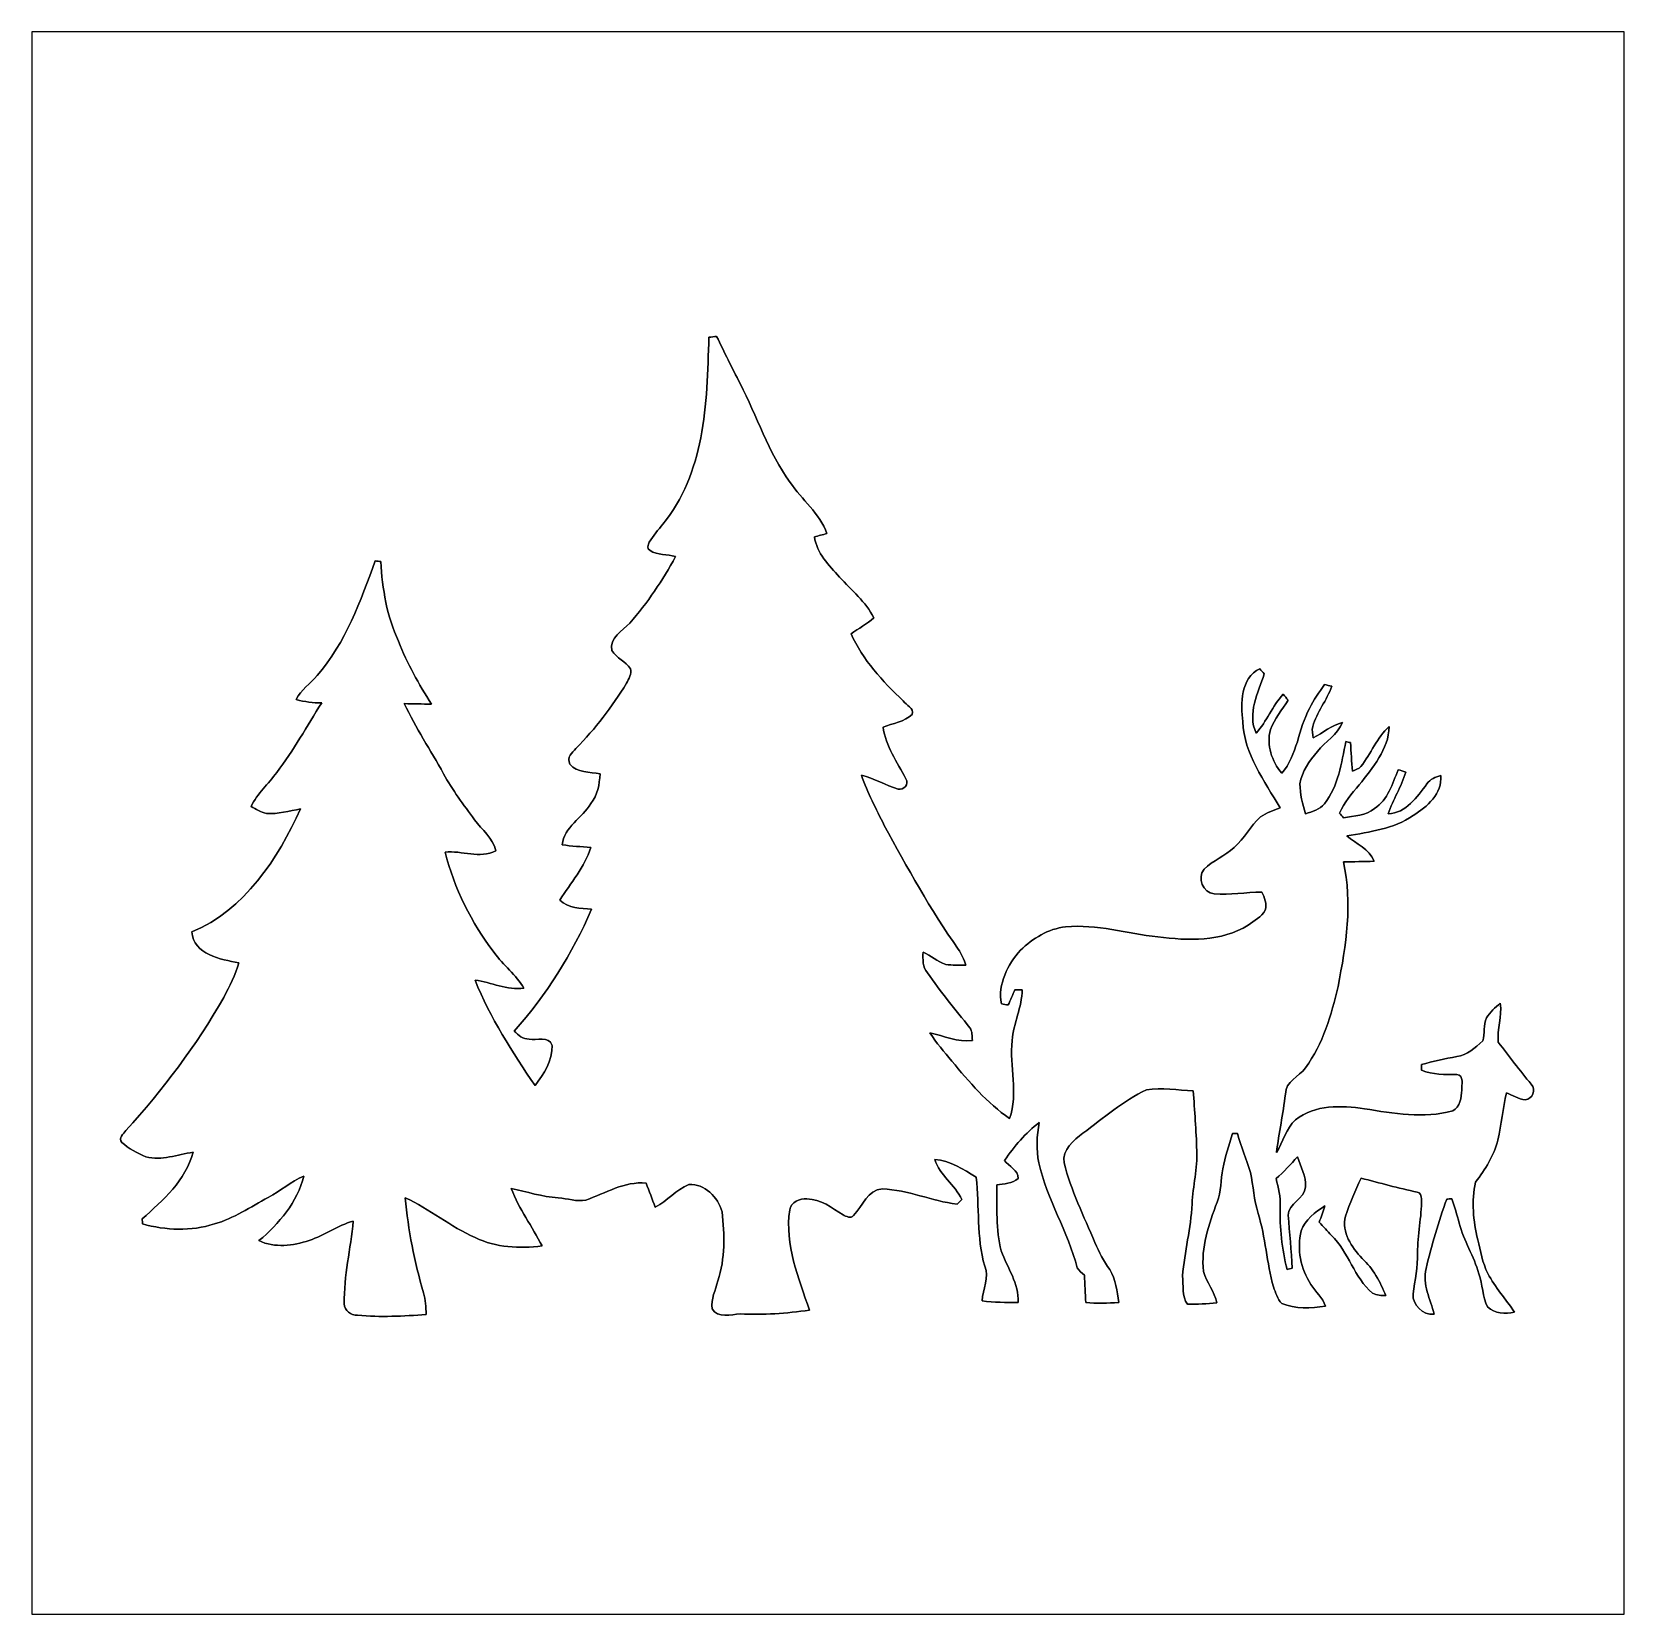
# Model space of a CAD drawing. Header units: centimetres. Extents: x -16.8 to 16.8, y -16.7 to 16.7.
import ezdxf

# ---------------------------------------------------------------- set-up
doc = ezdxf.new("R2010")
doc.units = ezdxf.units.CM
doc.header["$MEASUREMENT"] = 0
doc.layers.add('Layer 1', color=7, linetype='Continuous')

msp = doc.modelspace()

# ---------------------------------------------------------------- linework, layer by layer
at = {"layer": 'Layer 1', "color": 7}
for points, knots in [([(-16.77458, 16.66875), (-16.77458, 16.66875), (16.77458, 16.66875), (16.77458, 16.66875), (16.77458, 16.66875), (16.77458, 16.66875), (16.77458, -16.66875), (16.77458, -16.66875), (16.77458, -16.66875), (16.77458, -16.66875), (-16.77458, -16.66875), (-16.77458, -16.66875), (-16.77458, -16.66875), (-16.77458, -16.66875), (-16.77458, 16.66875), (-16.77458, 16.66875), (-16.77458, 16.66875), (-16.77458, 16.66875), (-16.77458, 16.66875), (-16.77458, 16.66875)], [0, 0, 0, 0, 0.16666667, 0.16666667, 0.16666667, 0.16666667, 0.33333333, 0.33333333, 0.33333333, 0.33333333, 0.5, 0.5, 0.5, 0.5, 0.66666667, 0.66666667, 0.66666667, 0.66666667, 1, 1, 1, 1]), ([(-2.50754, 10.23479), (-2.5333, 9.52571), (-2.54776, 8.81098), (-2.68111, 8.11177), (-2.68111, 8.11177), (-2.8134, 7.46231), (-3.048, 6.8139), (-3.47804, 6.29955), (-3.47804, 6.29955), (-3.57787, 6.17538), (-3.68018, 6.05261), (-3.76555, 5.91785), (-3.76555, 5.91785), (-3.79271, 5.86387), (-3.81988, 5.77286), (-3.75003, 5.73934), (-3.75003, 5.73934), (-3.59022, 5.63986), (-3.39019, 5.66491), (-3.21381, 5.61269), (-3.21381, 5.61269), (-3.48509, 5.11563), (-3.79836, 4.63515), (-4.17795, 4.21358), (-4.17795, 4.21358), (-4.33317, 4.04283), (-4.60304, 3.9056), (-4.55648, 3.63149), (-4.55648, 3.63149), (-4.45558, 3.4738), (-4.26085, 3.40572), (-4.15819, 3.25014), (-4.15819, 3.25014), (-4.12856, 3.14149), (-4.19664, 3.03565), (-4.24533, 2.94287), (-4.24533, 2.94287), (-4.55401, 2.45251), (-4.90044, 1.98155), (-5.31072, 1.57092), (-5.31072, 1.57092), (-5.39821, 1.48272), (-5.50721, 1.38324), (-5.43631, 1.23754), (-5.43631, 1.23754), (-5.28285, 1.05128), (-5.01826, 1.08056), (-4.80342, 1.03364), (-4.80342, 1.03364), (-4.81824, 0.81315), (-4.84823, 0.58737), (-4.99674, 0.41169), (-4.99674, 0.41169), (-5.17349, 0.10442), (-5.56013, -0.08114), (-5.60176, -0.45896), (-5.60176, -0.45896), (-5.40209, -0.4886), (-5.20065, -0.49883), (-4.99992, -0.51541), (-4.99992, -0.51541), (-5.12092, -0.9331), (-5.42713, -1.25906), (-5.64797, -1.62419), (-5.64797, -1.62419), (-5.47194, -1.80023), (-5.21441, -1.79529), (-4.98263, -1.81645), (-4.98263, -1.81645), (-5.38198, -2.75096), (-5.93478, -3.62373), (-6.60964, -4.38362), (-6.60964, -4.38362), (-6.5278, -4.47216), (-6.42655, -4.55789), (-6.29814, -4.55189), (-6.29814, -4.55189), (-6.14645, -4.59281), (-5.87234, -4.47604), (-5.81343, -4.68489), (-5.81343, -4.68489), (-5.79332, -5.00697), (-5.99687, -5.28249), (-6.17149, -5.53367), (-6.17149, -5.53367), (-6.64704, -4.82635), (-7.12188, -4.10492), (-7.43585, -3.308), (-7.43585, -3.308), (-7.09154, -3.36021), (-6.76451, -3.52813), (-6.40715, -3.48262), (-6.40715, -3.48262), (-6.57296, -3.19793), (-6.84177, -2.99403), (-7.03474, -2.72979), (-7.03474, -2.72979), (-7.51311, -2.1015), (-7.874, -1.37654), (-8.06909, -0.61172), (-8.06909, -0.61172), (-7.71243, -0.5782), (-7.3406, -0.75883), (-6.99805, -0.58526), (-6.99805, -0.58526), (-7.06332, -0.31679), (-7.28804, -0.14429), (-7.44573, 0.06773), (-7.44573, 0.06773), (-7.67821, 0.38135), (-7.91316, 0.69568), (-8.09978, 1.03928), (-8.09978, 1.03928), (-8.37706, 1.53), (-8.68433, 2.00484), (-8.92669, 2.5146), (-8.92669, 2.5146), (-8.73654, 2.51143), (-8.54639, 2.50719), (-8.35589, 2.50225), (-8.35589, 2.50225), (-8.6166, 2.92806), (-8.87271, 3.35844), (-9.04769, 3.8287), (-9.04769, 3.8287), (-9.29358, 4.35257), (-9.39059, 4.93219), (-9.42269, 5.50616), (-9.42269, 5.50616), (-9.4615, 5.51215), (-9.49995, 5.5178), (-9.53876, 5.52309), (-9.53876, 5.52309), (-9.84991, 4.67466), (-10.16035, 3.80189), (-10.76325, 3.10868), (-10.76325, 3.10868), (-10.90401, 2.93335), (-11.10933, 2.8134), (-11.20352, 2.60103), (-11.20352, 2.60103), (-11.02889, 2.55376), (-10.84898, 2.5273), (-10.66765, 2.53118), (-10.66765, 2.53118), (-10.98268, 2.04294), (-11.2582, 1.52753), (-11.61344, 1.06609), (-11.61344, 1.06609), (-11.78736, 0.82233), (-12.0269, 0.62477), (-12.15461, 0.34925), (-12.15461, 0.34925), (-12.05054, 0.29492), (-11.95141, 0.2226), (-11.83358, 0.20038), (-11.83358, 0.20038), (-11.5884, 0.18591), (-11.34957, 0.2473), (-11.11285, 0.30092), (-11.11285, 0.30092), (-11.59404, -0.75741), (-12.28831, -1.83374), (-13.40591, -2.29482), (-13.40591, -2.29482), (-13.36075, -2.7753), (-12.79666, -2.87302), (-12.4146, -2.94358), (-12.4146, -2.94358), (-12.47916, -3.20287), (-12.60722, -3.43923), (-12.7314, -3.67383), (-12.7314, -3.67383), (-13.30466, -4.68665), (-14.01128, -5.6194), (-14.79233, -6.48053), (-14.79233, -6.48053), (-14.8463, -6.54438), (-14.95354, -6.64034), (-14.87911, -6.72853), (-14.87911, -6.72853), (-14.73235, -6.85941), (-14.55349, -6.95819), (-14.37111, -7.03192), (-14.37111, -7.03192), (-14.03809, -7.12364), (-13.70789, -6.98324), (-13.3791, -6.93773), (-13.3791, -6.93773), (-13.52938, -7.53357), (-14.01374, -7.94561), (-14.44801, -8.34284), (-14.44801, -8.34284), (-14.44696, -8.36824), (-14.44449, -8.41975), (-14.44343, -8.4455), (-14.44343, -8.4455), (-13.95201, -8.5852), (-13.41931, -8.60637), (-12.92931, -8.44797), (-12.92931, -8.44797), (-12.51797, -8.33473), (-12.16625, -8.08743), (-11.79371, -7.88987), (-11.79371, -7.88987), (-11.53372, -7.75476), (-11.31358, -7.55121), (-11.0423, -7.43761), (-11.0423, -7.43761), (-11.18376, -7.99218), (-11.56264, -8.43844), (-11.99092, -8.79969), (-11.99092, -8.79969), (-11.65437, -8.95914), (-11.27125, -8.90729), (-10.92976, -8.79334), (-10.92976, -8.79334), (-10.60591, -8.69174), (-10.33216, -8.47584), (-10.00266, -8.3887), (-10.00266, -8.3887), (-10.05805, -8.96973), (-10.20304, -9.54229), (-10.1921, -10.12896), (-10.1921, -10.12896), (-10.19069, -10.27148), (-10.05346, -10.38154), (-9.91235, -10.37237), (-9.91235, -10.37237), (-9.43151, -10.41576), (-8.94574, -10.39142), (-8.46455, -10.35332), (-8.46455, -10.35332), (-8.47337, -10.20057), (-8.47796, -10.04641), (-8.52135, -9.89894), (-8.52135, -9.89894), (-8.71326, -9.2456), (-8.84449, -8.57285), (-8.90799, -7.89481), (-8.90799, -7.89481), (-8.39364, -8.13294), (-7.95232, -8.50547), (-7.43268, -8.73548), (-7.43268, -8.73548), (-6.99453, -8.94786), (-6.50169, -8.96867), (-6.0258, -8.91117), (-6.0258, -8.91117), (-6.23041, -8.5023), (-6.51439, -8.13329), (-6.67314, -7.70114), (-6.67314, -7.70114), (-6.34365, -7.76887), (-6.02227, -7.87612), (-5.68396, -7.89799), (-5.68396, -7.89799), (-5.48922, -7.90751), (-5.29802, -7.98795), (-5.10187, -7.9435), (-5.10187, -7.9435), (-4.68418, -7.80309), (-4.2926, -7.54274), (-3.83152, -7.5879), (-3.83152, -7.5879), (-3.76802, -7.75582), (-3.70417, -7.92304), (-3.63855, -8.09096), (-3.63855, -8.09096), (-3.38173, -7.96466), (-3.19969, -7.72266), (-2.93088, -7.61824), (-2.93088, -7.61824), (-2.59433, -7.58719), (-2.32128, -7.8934), (-2.2285, -8.18938), (-2.2285, -8.18938), (-2.18052, -8.67234), (-2.1657, -9.17822), (-2.31846, -9.646), (-2.31846, -9.646), (-2.37031, -9.84003), (-2.46662, -10.02841), (-2.44404, -10.23585), (-2.44404, -10.23585), (-2.31634, -10.43517), (-2.04505, -10.35685), (-1.84961, -10.34344), (-1.84961, -10.34344), (-1.36172, -10.37061), (-0.87348, -10.32933), (-0.38982, -10.26583), (-0.38982, -10.26583), (-0.61877, -9.58603), (-0.91511, -8.88682), (-0.80716, -8.1534), (-0.80716, -8.1534), (-0.78105, -7.98724), (-0.59549, -7.90434), (-0.44274, -7.92162), (-0.44274, -7.92162), (-0.15134, -7.92198), (0.08149, -8.11001), (0.31609, -8.25535), (0.31609, -8.25535), (0.381, -8.28887), (0.48401, -8.34214), (0.53975, -8.26805), (0.53975, -8.26805), (0.72672, -8.07261), (0.83397, -7.72336), (1.14759, -7.70996), (1.14759, -7.70996), (1.68592, -7.72901), (2.18616, -7.96466), (2.71851, -8.03063), (2.71851, -8.03063), (2.75202, -7.99853), (2.78624, -7.96643), (2.82046, -7.93503), (2.82046, -7.93503), (2.67547, -7.62106), (2.35514, -7.42774), (2.25037, -7.08801), (2.25037, -7.08801), (2.57422, -7.11271), (2.84974, -7.29827), (3.12032, -7.46125), (3.12032, -7.46125), (3.19546, -8.08461), (3.12526, -8.72737), (3.30129, -9.33591), (3.30129, -9.33591), (3.4096, -9.57192), (3.25579, -9.82345), (3.24873, -10.06546), (3.24873, -10.06546), (3.49814, -10.11308), (3.75356, -10.09509), (4.0065, -10.10109), (4.0065, -10.10109), (4.02519, -9.70033), (3.78037, -9.37472), (3.64772, -9.01735), (3.64772, -9.01735), (3.53942, -8.56333), (3.55953, -8.08955), (3.55459, -7.62635), (3.55459, -7.62635), (3.70628, -7.59178), (3.88691, -7.60836), (4.00332, -7.48912), (4.00332, -7.48912), (4.01461, -7.31132), (3.80294, -7.239), (3.71898, -7.10882), (3.71898, -7.10882), (3.92642, -6.81426), (4.16101, -6.52709), (4.45135, -6.30943), (4.45135, -6.30943), (4.39949, -6.58883), (4.37974, -6.87846), (4.44465, -7.15821), (4.44465, -7.15821), (4.60763, -7.93256), (5.05919, -8.60601), (5.2518, -9.37084), (5.2518, -9.37084), (5.28567, -9.43504), (5.35023, -9.47526), (5.40138, -9.52571), (5.40138, -9.52571), (5.41055, -9.71797), (5.41972, -9.91059), (5.43031, -10.10426), (5.43031, -10.10426), (5.66138, -10.12049), (5.89421, -10.12155), (6.12563, -10.10073), (6.12563, -10.10073), (6.08436, -9.86684), (6.0706, -9.61425), (5.93619, -9.4107), (5.93619, -9.4107), (5.81413, -9.23043), (5.70477, -9.04205), (5.62434, -8.83991), (5.62434, -8.83991), (5.38833, -8.28746), (5.12304, -7.74241), (4.97346, -7.15892), (4.97346, -7.15892), (4.92936, -6.88446), (5.17878, -6.68126), (5.37245, -6.53697), (5.37245, -6.53697), (5.80461, -6.21383), (6.22088, -5.8547), (6.71089, -5.62046), (6.71089, -5.62046), (7.03439, -5.56295), (7.36988, -5.63527), (7.69655, -5.64021), (7.69655, -5.64021), (7.72301, -6.05931), (7.75758, -6.47806), (7.76958, -6.89822), (7.76958, -6.89822), (7.78827, -7.27745), (7.6895, -7.64822), (7.67186, -8.02605), (7.67186, -8.02605), (7.64469, -8.53652), (7.51205, -9.03393), (7.47042, -9.54264), (7.47042, -9.54264), (7.49335, -9.73561), (7.45208, -9.96985), (7.57132, -10.13919), (7.57132, -10.13919), (7.7784, -10.14271), (7.98654, -10.13037), (8.19362, -10.11273), (8.19362, -10.11273), (8.14352, -9.87284), (7.97983, -9.67952), (7.91351, -9.44704), (7.91351, -9.44704), (7.85072, -8.94327), (8.02322, -8.4522), (8.19785, -7.98759), (8.19785, -7.98759), (8.28992, -7.76534), (8.27229, -7.51734), (8.32132, -7.28557), (8.32132, -7.28557), (8.35625, -7.03051), (8.45608, -6.79097), (8.52276, -6.54403), (8.52276, -6.54403), (8.54886, -6.54438), (8.60037, -6.54438), (8.62647, -6.54438), (8.62647, -6.54438), (8.70479, -6.82061), (8.81168, -7.08695), (8.89917, -7.36036), (8.89917, -7.36036), (8.9662, -7.6454), (8.9729, -7.94314), (9.0618, -8.22466), (9.0618, -8.22466), (9.22055, -8.72949), (9.23996, -9.26606), (9.38495, -9.77441), (9.38495, -9.77441), (9.43292, -9.89365), (9.46573, -10.02947), (9.55992, -10.12261), (9.55992, -10.12261), (9.84779, -10.24537), (10.17552, -10.22174), (10.47891, -10.18081), (10.47891, -10.18081), (10.43552, -9.99349), (10.26266, -9.88448), (10.17623, -9.72079), (10.17623, -9.72079), (9.95892, -9.39271), (9.87601, -8.97714), (9.96774, -8.59261), (9.96774, -8.59261), (10.04711, -8.35554), (10.2676, -8.20173), (10.46656, -8.06838), (10.46656, -8.06838), (10.43834, -8.18621), (10.3946, -8.29945), (10.34874, -8.41163), (10.34874, -8.41163), (10.43517, -8.50336), (10.52336, -8.59437), (10.60838, -8.68892), (10.60838, -8.68892), (10.97703, -9.03817), (11.07757, -9.57897), (11.47516, -9.90424), (11.47516, -9.90424), (11.55665, -9.95927), (11.65966, -9.95151), (11.75385, -9.9568), (11.75385, -9.9568), (11.63179, -9.6707), (11.48927, -9.38354), (11.25149, -9.17434), (11.25149, -9.17434), (11.03736, -8.93551), (10.81193, -8.62647), (10.90295, -8.28428), (10.90295, -8.28428), (10.99397, -8.01017), (11.10932, -7.74453), (11.2328, -7.48383), (11.2328, -7.48383), (11.62756, -7.57943), (12.01702, -7.69691), (12.41637, -7.77628), (12.41637, -7.77628), (12.48798, -7.7791), (12.49327, -7.86518), (12.5035, -7.91951), (12.5035, -7.91951), (12.51373, -8.30192), (12.41354, -8.67728), (12.42342, -9.06004), (12.42342, -9.06004), (12.42413, -9.34967), (12.36804, -9.63436), (12.32747, -9.92011), (12.32747, -9.92011), (12.30877, -10.15824), (12.53349, -10.37026), (12.7702, -10.35121), (12.7702, -10.35121), (12.69577, -10.03159), (12.51726, -9.72467), (12.60193, -9.38354), (12.60193, -9.38354), (12.72117, -8.89), (12.85875, -8.39893), (13.03831, -7.92304), (13.03831, -7.92304), (13.06442, -7.92233), (13.11734, -7.92057), (13.14344, -7.91986), (13.14344, -7.91986), (13.19777, -8.08814), (13.25386, -8.25782), (13.30184, -8.42892), (13.30184, -8.42892), (13.39003, -8.80322), (13.61334, -9.12707), (13.71353, -9.49819), (13.71353, -9.49819), (13.80172, -9.72256), (13.77915, -9.98326), (13.89839, -10.19598), (13.89839, -10.19598), (14.05149, -10.33604), (14.26739, -10.34697), (14.46212, -10.3057), (14.46212, -10.3057), (14.27868, -10.03159), (14.05678, -9.78323), (13.90297, -9.49043), (13.90297, -9.49043), (13.78973, -9.26818), (13.74563, -9.01912), (13.68919, -8.77888), (13.68919, -8.77888), (13.59817, -8.38447), (13.55125, -7.96431), (13.64086, -7.56814), (13.64086, -7.56814), (13.84476, -7.30038), (14.03315, -7.0104), (14.1164, -6.67985), (14.1164, -6.67985), (14.19084, -6.35035), (14.21977, -6.01239), (14.2935, -5.6829), (14.2935, -5.6829), (14.42402, -5.7344), (14.54679, -5.82083), (14.69002, -5.83177), (14.69002, -5.83177), (14.84489, -5.82048), (14.92356, -5.61587), (14.81667, -5.50263), (14.81667, -5.50263), (14.57501, -5.21617), (14.35312, -4.91349), (14.1224, -4.61857), (14.1224, -4.61857), (14.09488, -4.34658), (14.20354, -4.07282), (14.16473, -3.79801), (14.16473, -3.79801), (14.05467, -3.8862), (13.94742, -3.98286), (13.87687, -4.10669), (13.87687, -4.10669), (13.79961, -4.25591), (13.84547, -4.43618), (13.79361, -4.59281), (13.79361, -4.59281), (13.63839, -4.73393), (13.46447, -4.88738), (13.24927, -4.92125), (13.24927, -4.92125), (12.99774, -4.96358), (12.74939, -5.02073), (12.50421, -5.08917), (12.50421, -5.08917), (12.50527, -5.11845), (12.50703, -5.17701), (12.50774, -5.20629), (12.50774, -5.20629), (12.74269, -5.30684), (12.99739, -5.29978), (13.24857, -5.29766), (13.24857, -5.29766), (13.40979, -5.30754), (13.34488, -5.53332), (13.35229, -5.6261), (13.35229, -5.6261), (13.34876, -5.78273), (13.31948, -5.98629), (13.16284, -6.06637), (13.16284, -6.06637), (12.55289, -6.23358), (11.91331, -6.11717), (11.30159, -6.02156), (11.30159, -6.02156), (10.81299, -5.94783), (10.25984, -5.93055), (9.84991, -6.25193), (9.84991, -6.25193), (9.64988, -6.43749), (9.58744, -6.71654), (9.44774, -6.94267), (9.44774, -6.94267), (9.50383, -6.53097), (9.58815, -6.12422), (9.63859, -5.71182), (9.63859, -5.71182), (9.63507, -5.44054), (9.9254, -5.35023), (10.06157, -5.15832), (10.06157, -5.15832), (10.4267, -4.65243), (10.60697, -4.04178), (10.74737, -3.4417), (10.74737, -3.4417), (10.916, -2.58057), (11.05394, -1.68557), (10.85991, -0.81562), (10.85991, -0.81562), (11.07475, -0.81739), (11.28889, -0.8128), (11.50444, -0.80574), (11.50444, -0.80574), (11.41342, -0.5394), (11.1252, -0.44626), (10.93117, -0.2727), (10.93117, -0.2727), (11.41024, -0.18521), (11.9186, -0.12841), (12.32923, 0.15981), (12.32923, 0.15981), (12.62062, 0.33902), (12.94377, 0.62159), (12.91202, 1.00048), (12.91202, 1.00048), (12.80231, 0.96485), (12.68518, 0.92463), (12.61886, 0.82374), (12.61886, 0.82374), (12.40931, 0.54892), (12.1853, 0.20426), (11.79971, 0.19438), (11.79971, 0.19438), (11.90872, 0.49354), (12.08017, 0.76659), (12.17295, 1.07209), (12.17295, 1.07209), (12.11933, 1.08938), (12.06606, 1.10631), (12.01279, 1.12254), (12.01279, 1.12254), (11.89073, 0.82832), (11.79795, 0.49107), (11.51572, 0.30409), (11.51572, 0.30409), (11.32946, 0.15734), (11.08675, 0.14393), (10.86203, 0.11077), (10.86203, 0.11077), (10.8331, 0.14358), (10.80417, 0.17604), (10.77595, 0.20814), (10.77595, 0.20814), (10.87543, 0.43145), (11.03595, 0.61701), (11.19258, 0.80186), (11.19258, 0.80186), (11.47374, 1.16346), (11.80959, 1.54905), (11.82511, 2.03059), (11.82511, 2.03059), (11.56053, 1.79917), (11.44235, 1.46156), (11.22927, 1.19063), (11.22927, 1.19063), (11.18235, 1.13912), (11.11144, 1.12042), (11.05076, 1.09079), (11.05076, 1.09079), (11.03418, 1.29187), (11.02113, 1.4926), (11.00772, 1.69333), (11.00772, 1.69333), (10.98374, 1.69898), (10.93611, 1.71097), (10.91247, 1.71662), (10.91247, 1.71662), (10.81229, 1.26471), (10.75866, 0.77964), (10.45951, 0.40534), (10.45951, 0.40534), (10.36214, 0.28434), (10.20374, 0.23813), (10.06263, 0.19403), (10.06263, 0.19403), (10.0009, 0.39899), (9.94269, 0.60995), (9.94445, 0.82515), (9.94445, 0.82515), (9.9822, 1.08585), (10.14801, 1.30951), (10.31099, 1.50742), (10.31099, 1.50742), (10.47715, 1.71803), (10.73644, 1.85808), (10.83874, 2.11702), (10.83874, 2.11702), (10.60979, 2.06093), (10.43093, 1.899), (10.22526, 1.79282), (10.22526, 1.79282), (10.21327, 1.87078), (10.19069, 1.95157), (10.21397, 2.02988), (10.21397, 2.02988), (10.29899, 2.33539), (10.51242, 2.58445), (10.61297, 2.88396), (10.61297, 2.88396), (10.56181, 2.89489), (10.51101, 2.90548), (10.46057, 2.91571), (10.46057, 2.91571), (10.34944, 2.75308), (10.23126, 2.59397), (10.14518, 2.41582), (10.14518, 2.41582), (9.90494, 1.97803), (9.89718, 1.4351), (9.55922, 1.04846), (9.55922, 1.04846), (9.35179, 1.30034), (9.23114, 1.64359), (9.32251, 1.96779), (9.32251, 1.96779), (9.41035, 2.19534), (9.56381, 2.38689), (9.69821, 2.58798), (9.69821, 2.58798), (9.66152, 2.62996), (9.62519, 2.67194), (9.58956, 2.71357), (9.58956, 2.71357), (9.36766, 2.46204), (9.24137, 2.14524), (9.02335, 1.89159), (9.02335, 1.89159), (8.82579, 2.30223), (9.06145, 2.74567), (9.19092, 3.1429), (9.19092, 3.1429), (9.15917, 3.17853), (9.12777, 3.21381), (9.09673, 3.24908), (9.09673, 3.24908), (8.69033, 3.05999), (8.69491, 2.5086), (8.73901, 2.13501), (8.73901, 2.13501), (8.76864, 1.45027), (9.19621, 0.88724), (9.52359, 0.31715), (9.52359, 0.31715), (9.38283, 0.26317), (9.23643, 0.21661), (9.11225, 0.12982), (9.11225, 0.12982), (8.90235, -0.06244), (8.77605, -0.32949), (8.55768, -0.514), (8.55768, -0.514), (8.36471, -0.69215), (8.11248, -0.79199), (7.92233, -0.9719), (7.92233, -0.9719), (7.77416, -1.1624), (7.8934, -1.46509), (8.13506, -1.4919), (8.13506, -1.4919), (8.46914, -1.51236), (8.80392, -1.46368), (9.138, -1.45415), (9.138, -1.45415), (9.19656, -1.57198), (9.25371, -1.69863), (9.21032, -1.8355), (9.21032, -1.8355), (9.13871, -1.98438), (8.97643, -2.05634), (8.8519, -2.15124), (8.8519, -2.15124), (8.28534, -2.50578), (7.58649, -2.48109), (6.94796, -2.39783), (6.94796, -2.39783), (6.29991, -2.33504), (5.66385, -2.12266), (5.00627, -2.18899), (5.00627, -2.18899), (4.6415, -2.22779), (4.31341, -2.42711), (4.05659, -2.68076), (4.05659, -2.68076), (3.78248, -2.98344), (3.57434, -3.39372), (3.65301, -3.81212), (3.65301, -3.81212), (3.70099, -3.81882), (3.74932, -3.82588), (3.79801, -3.83293), (3.79801, -3.83293), (3.84704, -3.7271), (3.89149, -3.6195), (3.93559, -3.51155), (3.93559, -3.51155), (3.98745, -3.51155), (4.03966, -3.5119), (4.09222, -3.51226), (4.09222, -3.51226), (4.08552, -3.8802), (3.90842, -4.21781), (3.8802, -4.58294), (3.8802, -4.58294), (3.816, -5.12939), (4.01673, -5.69207), (3.82588, -6.22618), (3.82588, -6.22618), (3.34927, -5.90021), (2.97639, -5.45183), (2.60667, -5.01474), (2.60667, -5.01474), (2.44828, -4.82141), (2.28106, -4.63409), (2.14665, -4.42348), (2.14665, -4.42348), (2.44581, -4.47781), (2.72944, -4.62456), (3.04165, -4.58435), (3.04165, -4.58435), (3.03071, -4.49368), (3.04624, -4.39067), (2.98732, -4.31377), (2.98732, -4.31377), (2.68393, -3.93383), (2.36996, -3.56059), (2.09973, -3.1556), (2.09973, -3.1556), (1.98402, -3.03812), (2.00096, -2.87055), (2.00237, -2.72133), (2.00237, -2.72133), (2.16747, -2.79612), (2.30505, -2.92453), (2.47932, -2.97956), (2.47932, -2.97956), (2.61937, -3.00037), (2.76331, -2.99473), (2.90583, -2.99791), (2.90583, -2.99791), (2.8635, -2.87761), (2.81623, -2.76013), (2.74249, -2.65606), (2.74249, -2.65606), (2.15724, -1.82845), (1.6704, -0.93768), (1.18463, -0.04974), (1.18463, -0.04974), (1.01459, 0.29633), (0.82797, 0.63747), (0.70626, 1.00436), (0.70626, 1.00436), (0.97367, 0.94051), (1.21285, 0.7941), (1.47532, 0.71473), (1.47532, 0.71473), (1.59702, 0.68086), (1.71168, 0.82479), (1.63901, 0.93274), (1.63901, 0.93274), (1.45627, 1.28376), (1.21356, 1.61925), (1.15923, 2.02212), (1.15923, 2.02212), (1.36666, 2.10079), (1.60655, 2.13254), (1.77553, 2.28635), (1.77553, 2.28635), (1.81963, 2.42111), (1.64571, 2.48144), (1.58503, 2.57281), (1.58503, 2.57281), (1.15041, 2.98379), (0.72849, 3.43464), (0.48577, 3.98851), (0.48577, 3.98851), (0.65017, 4.09363), (0.81315, 4.20123), (0.96732, 4.32082), (0.96732, 4.32082), (0.79587, 4.66337), (0.49283, 4.90149), (0.24271, 5.18125), (0.24271, 5.18125), (0.01976, 5.42996), (-0.23636, 5.68325), (-0.28751, 6.02933), (-0.28751, 6.02933), (-0.19897, 6.05226), (-0.11077, 6.07554), (-0.02223, 6.09988), (-0.02223, 6.09988), (-0.17851, 6.52462), (-0.55033, 6.80932), (-0.79763, 7.1755), (-0.79763, 7.1755), (-1.25801, 7.81121), (-1.49578, 8.56827), (-1.85279, 9.26006), (-1.85279, 9.26006), (-2.02353, 9.58815), (-2.18369, 9.92152), (-2.34738, 10.25278), (-2.34738, 10.25278), (-2.40101, 10.24714), (-2.45428, 10.24079), (-2.50754, 10.23479)], [0, 0, 0, 0, 0.00416667, 0.00416667, 0.00416667, 0.00416667, 0.00833333, 0.00833333, 0.00833333, 0.00833333, 0.0125, 0.0125, 0.0125, 0.0125, 0.01666667, 0.01666667, 0.01666667, 0.01666667, 0.02083333, 0.02083333, 0.02083333, 0.02083333, 0.025, 0.025, 0.025, 0.025, 0.02916667, 0.02916667, 0.02916667, 0.02916667, 0.03333333, 0.03333333, 0.03333333, 0.03333333, 0.0375, 0.0375, 0.0375, 0.0375, 0.04166667, 0.04166667, 0.04166667, 0.04166667, 0.04583333, 0.04583333, 0.04583333, 0.04583333, 0.05, 0.05, 0.05, 0.05, 0.05416667, 0.05416667, 0.05416667, 0.05416667, 0.05833333, 0.05833333, 0.05833333, 0.05833333, 0.0625, 0.0625, 0.0625, 0.0625, 0.06666667, 0.06666667, 0.06666667, 0.06666667, 0.07083333, 0.07083333, 0.07083333, 0.07083333, 0.075, 0.075, 0.075, 0.075, 0.07916667, 0.07916667, 0.07916667, 0.07916667, 0.08333333, 0.08333333, 0.08333333, 0.08333333, 0.0875, 0.0875, 0.0875, 0.0875, 0.09166667, 0.09166667, 0.09166667, 0.09166667, 0.09583333, 0.09583333, 0.09583333, 0.09583333, 0.1, 0.1, 0.1, 0.1, 0.10416667, 0.10416667, 0.10416667, 0.10416667, 0.10833333, 0.10833333, 0.10833333, 0.10833333, 0.1125, 0.1125, 0.1125, 0.1125, 0.11666667, 0.11666667, 0.11666667, 0.11666667, 0.12083333, 0.12083333, 0.12083333, 0.12083333, 0.125, 0.125, 0.125, 0.125, 0.12916667, 0.12916667, 0.12916667, 0.12916667, 0.13333333, 0.13333333, 0.13333333, 0.13333333, 0.1375, 0.1375, 0.1375, 0.1375, 0.14166667, 0.14166667, 0.14166667, 0.14166667, 0.14583333, 0.14583333, 0.14583333, 0.14583333, 0.15, 0.15, 0.15, 0.15, 0.15416667, 0.15416667, 0.15416667, 0.15416667, 0.15833333, 0.15833333, 0.15833333, 0.15833333, 0.1625, 0.1625, 0.1625, 0.1625, 0.16666667, 0.16666667, 0.16666667, 0.16666667, 0.17083333, 0.17083333, 0.17083333, 0.17083333, 0.175, 0.175, 0.175, 0.175, 0.17916667, 0.17916667, 0.17916667, 0.17916667, 0.18333333, 0.18333333, 0.18333333, 0.18333333, 0.1875, 0.1875, 0.1875, 0.1875, 0.19166667, 0.19166667, 0.19166667, 0.19166667, 0.19583333, 0.19583333, 0.19583333, 0.19583333, 0.2, 0.2, 0.2, 0.2, 0.20416667, 0.20416667, 0.20416667, 0.20416667, 0.20833333, 0.20833333, 0.20833333, 0.20833333, 0.2125, 0.2125, 0.2125, 0.2125, 0.21666667, 0.21666667, 0.21666667, 0.21666667, 0.22083333, 0.22083333, 0.22083333, 0.22083333, 0.225, 0.225, 0.225, 0.225, 0.22916667, 0.22916667, 0.22916667, 0.22916667, 0.23333333, 0.23333333, 0.23333333, 0.23333333, 0.2375, 0.2375, 0.2375, 0.2375, 0.24166667, 0.24166667, 0.24166667, 0.24166667, 0.24583333, 0.24583333, 0.24583333, 0.24583333, 0.25, 0.25, 0.25, 0.25, 0.25416667, 0.25416667, 0.25416667, 0.25416667, 0.25833333, 0.25833333, 0.25833333, 0.25833333, 0.2625, 0.2625, 0.2625, 0.2625, 0.26666667, 0.26666667, 0.26666667, 0.26666667, 0.27083333, 0.27083333, 0.27083333, 0.27083333, 0.275, 0.275, 0.275, 0.275, 0.27916667, 0.27916667, 0.27916667, 0.27916667, 0.28333333, 0.28333333, 0.28333333, 0.28333333, 0.2875, 0.2875, 0.2875, 0.2875, 0.29166667, 0.29166667, 0.29166667, 0.29166667, 0.29583333, 0.29583333, 0.29583333, 0.29583333, 0.3, 0.3, 0.3, 0.3, 0.30416667, 0.30416667, 0.30416667, 0.30416667, 0.30833333, 0.30833333, 0.30833333, 0.30833333, 0.3125, 0.3125, 0.3125, 0.3125, 0.31666667, 0.31666667, 0.31666667, 0.31666667, 0.32083333, 0.32083333, 0.32083333, 0.32083333, 0.325, 0.325, 0.325, 0.325, 0.32916667, 0.32916667, 0.32916667, 0.32916667, 0.33333333, 0.33333333, 0.33333333, 0.33333333, 0.3375, 0.3375, 0.3375, 0.3375, 0.34166667, 0.34166667, 0.34166667, 0.34166667, 0.34583333, 0.34583333, 0.34583333, 0.34583333, 0.35, 0.35, 0.35, 0.35, 0.35416667, 0.35416667, 0.35416667, 0.35416667, 0.35833333, 0.35833333, 0.35833333, 0.35833333, 0.3625, 0.3625, 0.3625, 0.3625, 0.36666667, 0.36666667, 0.36666667, 0.36666667, 0.37083333, 0.37083333, 0.37083333, 0.37083333, 0.375, 0.375, 0.375, 0.375, 0.37916667, 0.37916667, 0.37916667, 0.37916667, 0.38333333, 0.38333333, 0.38333333, 0.38333333, 0.3875, 0.3875, 0.3875, 0.3875, 0.39166667, 0.39166667, 0.39166667, 0.39166667, 0.39583333, 0.39583333, 0.39583333, 0.39583333, 0.4, 0.4, 0.4, 0.4, 0.40416667, 0.40416667, 0.40416667, 0.40416667, 0.40833333, 0.40833333, 0.40833333, 0.40833333, 0.4125, 0.4125, 0.4125, 0.4125, 0.41666667, 0.41666667, 0.41666667, 0.41666667, 0.42083333, 0.42083333, 0.42083333, 0.42083333, 0.425, 0.425, 0.425, 0.425, 0.42916667, 0.42916667, 0.42916667, 0.42916667, 0.43333333, 0.43333333, 0.43333333, 0.43333333, 0.4375, 0.4375, 0.4375, 0.4375, 0.44166667, 0.44166667, 0.44166667, 0.44166667, 0.44583333, 0.44583333, 0.44583333, 0.44583333, 0.45, 0.45, 0.45, 0.45, 0.45416667, 0.45416667, 0.45416667, 0.45416667, 0.45833333, 0.45833333, 0.45833333, 0.45833333, 0.4625, 0.4625, 0.4625, 0.4625, 0.46666667, 0.46666667, 0.46666667, 0.46666667, 0.47083333, 0.47083333, 0.47083333, 0.47083333, 0.475, 0.475, 0.475, 0.475, 0.47916667, 0.47916667, 0.47916667, 0.47916667, 0.48333333, 0.48333333, 0.48333333, 0.48333333, 0.4875, 0.4875, 0.4875, 0.4875, 0.49166667, 0.49166667, 0.49166667, 0.49166667, 0.49583333, 0.49583333, 0.49583333, 0.49583333, 0.5, 0.5, 0.5, 0.5, 0.50416667, 0.50416667, 0.50416667, 0.50416667, 0.50833333, 0.50833333, 0.50833333, 0.50833333, 0.5125, 0.5125, 0.5125, 0.5125, 0.51666667, 0.51666667, 0.51666667, 0.51666667, 0.52083333, 0.52083333, 0.52083333, 0.52083333, 0.525, 0.525, 0.525, 0.525, 0.52916667, 0.52916667, 0.52916667, 0.52916667, 0.53333333, 0.53333333, 0.53333333, 0.53333333, 0.5375, 0.5375, 0.5375, 0.5375, 0.54166667, 0.54166667, 0.54166667, 0.54166667, 0.54583333, 0.54583333, 0.54583333, 0.54583333, 0.55, 0.55, 0.55, 0.55, 0.55416667, 0.55416667, 0.55416667, 0.55416667, 0.55833333, 0.55833333, 0.55833333, 0.55833333, 0.5625, 0.5625, 0.5625, 0.5625, 0.56666667, 0.56666667, 0.56666667, 0.56666667, 0.57083333, 0.57083333, 0.57083333, 0.57083333, 0.575, 0.575, 0.575, 0.575, 0.57916667, 0.57916667, 0.57916667, 0.57916667, 0.58333333, 0.58333333, 0.58333333, 0.58333333, 0.5875, 0.5875, 0.5875, 0.5875, 0.59166667, 0.59166667, 0.59166667, 0.59166667, 0.59583333, 0.59583333, 0.59583333, 0.59583333, 0.6, 0.6, 0.6, 0.6, 0.60416667, 0.60416667, 0.60416667, 0.60416667, 0.60833333, 0.60833333, 0.60833333, 0.60833333, 0.6125, 0.6125, 0.6125, 0.6125, 0.61666667, 0.61666667, 0.61666667, 0.61666667, 0.62083333, 0.62083333, 0.62083333, 0.62083333, 0.625, 0.625, 0.625, 0.625, 0.62916667, 0.62916667, 0.62916667, 0.62916667, 0.63333333, 0.63333333, 0.63333333, 0.63333333, 0.6375, 0.6375, 0.6375, 0.6375, 0.64166667, 0.64166667, 0.64166667, 0.64166667, 0.64583333, 0.64583333, 0.64583333, 0.64583333, 0.65, 0.65, 0.65, 0.65, 0.65416667, 0.65416667, 0.65416667, 0.65416667, 0.65833333, 0.65833333, 0.65833333, 0.65833333, 0.6625, 0.6625, 0.6625, 0.6625, 0.66666667, 0.66666667, 0.66666667, 0.66666667, 0.67083333, 0.67083333, 0.67083333, 0.67083333, 0.675, 0.675, 0.675, 0.675, 0.67916667, 0.67916667, 0.67916667, 0.67916667, 0.68333333, 0.68333333, 0.68333333, 0.68333333, 0.6875, 0.6875, 0.6875, 0.6875, 0.69166667, 0.69166667, 0.69166667, 0.69166667, 0.69583333, 0.69583333, 0.69583333, 0.69583333, 0.7, 0.7, 0.7, 0.7, 0.70416667, 0.70416667, 0.70416667, 0.70416667, 0.70833333, 0.70833333, 0.70833333, 0.70833333, 0.7125, 0.7125, 0.7125, 0.7125, 0.71666667, 0.71666667, 0.71666667, 0.71666667, 0.72083333, 0.72083333, 0.72083333, 0.72083333, 0.725, 0.725, 0.725, 0.725, 0.72916667, 0.72916667, 0.72916667, 0.72916667, 0.73333333, 0.73333333, 0.73333333, 0.73333333, 0.7375, 0.7375, 0.7375, 0.7375, 0.74166667, 0.74166667, 0.74166667, 0.74166667, 0.74583333, 0.74583333, 0.74583333, 0.74583333, 0.75, 0.75, 0.75, 0.75, 0.75416667, 0.75416667, 0.75416667, 0.75416667, 0.75833333, 0.75833333, 0.75833333, 0.75833333, 0.7625, 0.7625, 0.7625, 0.7625, 0.76666667, 0.76666667, 0.76666667, 0.76666667, 0.77083333, 0.77083333, 0.77083333, 0.77083333, 0.775, 0.775, 0.775, 0.775, 0.77916667, 0.77916667, 0.77916667, 0.77916667, 0.78333333, 0.78333333, 0.78333333, 0.78333333, 0.7875, 0.7875, 0.7875, 0.7875, 0.79166667, 0.79166667, 0.79166667, 0.79166667, 0.79583333, 0.79583333, 0.79583333, 0.79583333, 0.8, 0.8, 0.8, 0.8, 0.80416667, 0.80416667, 0.80416667, 0.80416667, 0.80833333, 0.80833333, 0.80833333, 0.80833333, 0.8125, 0.8125, 0.8125, 0.8125, 0.81666667, 0.81666667, 0.81666667, 0.81666667, 0.82083333, 0.82083333, 0.82083333, 0.82083333, 0.825, 0.825, 0.825, 0.825, 0.82916667, 0.82916667, 0.82916667, 0.82916667, 0.83333333, 0.83333333, 0.83333333, 0.83333333, 0.8375, 0.8375, 0.8375, 0.8375, 0.84166667, 0.84166667, 0.84166667, 0.84166667, 0.84583333, 0.84583333, 0.84583333, 0.84583333, 0.85, 0.85, 0.85, 0.85, 0.85416667, 0.85416667, 0.85416667, 0.85416667, 0.85833333, 0.85833333, 0.85833333, 0.85833333, 0.8625, 0.8625, 0.8625, 0.8625, 0.86666667, 0.86666667, 0.86666667, 0.86666667, 0.87083333, 0.87083333, 0.87083333, 0.87083333, 0.875, 0.875, 0.875, 0.875, 0.87916667, 0.87916667, 0.87916667, 0.87916667, 0.88333333, 0.88333333, 0.88333333, 0.88333333, 0.8875, 0.8875, 0.8875, 0.8875, 0.89166667, 0.89166667, 0.89166667, 0.89166667, 0.89583333, 0.89583333, 0.89583333, 0.89583333, 0.9, 0.9, 0.9, 0.9, 0.90416667, 0.90416667, 0.90416667, 0.90416667, 0.90833333, 0.90833333, 0.90833333, 0.90833333, 0.9125, 0.9125, 0.9125, 0.9125, 0.91666667, 0.91666667, 0.91666667, 0.91666667, 0.92083333, 0.92083333, 0.92083333, 0.92083333, 0.925, 0.925, 0.925, 0.925, 0.92916667, 0.92916667, 0.92916667, 0.92916667, 0.93333333, 0.93333333, 0.93333333, 0.93333333, 0.9375, 0.9375, 0.9375, 0.9375, 0.94166667, 0.94166667, 0.94166667, 0.94166667, 0.94583333, 0.94583333, 0.94583333, 0.94583333, 0.95, 0.95, 0.95, 0.95, 0.95416667, 0.95416667, 0.95416667, 0.95416667, 0.95833333, 0.95833333, 0.95833333, 0.95833333, 0.9625, 0.9625, 0.9625, 0.9625, 0.96666667, 0.96666667, 0.96666667, 0.96666667, 0.97083333, 0.97083333, 0.97083333, 0.97083333, 0.975, 0.975, 0.975, 0.975, 0.97916667, 0.97916667, 0.97916667, 0.97916667, 0.98333333, 0.98333333, 0.98333333, 0.98333333, 0.9875, 0.9875, 0.9875, 0.9875, 0.99166667, 0.99166667, 0.99166667, 0.99166667, 1, 1, 1, 1]), ([(9.44245, -7.493), (9.59908, -7.34624), (9.75007, -7.1942), (9.89083, -7.03227), (9.89083, -7.03227), (9.95539, -7.24112), (10.07886, -7.44255), (10.06193, -7.66833), (10.06193, -7.66833), (10.04323, -7.92409), (9.69257, -8.00664), (9.69539, -8.26558), (9.69539, -8.26558), (9.72714, -8.63741), (9.76383, -9.00889), (9.78253, -9.38213), (9.78253, -9.38213), (9.75466, -9.38847), (9.69892, -9.40153), (9.6714, -9.40823), (9.6714, -9.40823), (9.56204, -8.97467), (9.51406, -8.52629), (9.525, -8.07967), (9.525, -8.07967), (9.54017, -7.87964), (9.48478, -7.68562), (9.44245, -7.493)], [0, 0, 0, 0, 0.125, 0.125, 0.125, 0.125, 0.25, 0.25, 0.25, 0.25, 0.375, 0.375, 0.375, 0.375, 0.5, 0.5, 0.5, 0.5, 0.625, 0.625, 0.625, 0.625, 0.75, 0.75, 0.75, 0.75, 1, 1, 1, 1])]:
    msp.add_open_spline(points, degree=3, knots=knots, dxfattribs=at)
at = {"layer": 'Layer 1', "color": 8}
for points, knots in [([(-2.50754, 10.23479), (-2.45428, 10.24079), (-2.40101, 10.24714), (-2.34738, 10.25278), (-2.34738, 10.25278), (-2.18369, 9.92152), (-2.02353, 9.58815), (-1.85279, 9.26006), (-1.85279, 9.26006), (-1.49578, 8.56827), (-1.25801, 7.81121), (-0.79763, 7.1755), (-0.79763, 7.1755), (-0.55033, 6.80932), (-0.17851, 6.52462), (-0.02223, 6.09988), (-0.02223, 6.09988), (-0.11077, 6.07554), (-0.19897, 6.05226), (-0.28751, 6.02933), (-0.28751, 6.02933), (-0.23636, 5.68325), (0.01976, 5.42996), (0.24271, 5.18125), (0.24271, 5.18125), (0.49283, 4.90149), (0.79587, 4.66337), (0.96732, 4.32082), (0.96732, 4.32082), (0.81315, 4.20123), (0.65017, 4.09363), (0.48577, 3.98851), (0.48577, 3.98851), (0.72849, 3.43464), (1.15041, 2.98379), (1.58503, 2.57281), (1.58503, 2.57281), (1.64571, 2.48144), (1.81963, 2.42111), (1.77553, 2.28635), (1.77553, 2.28635), (1.60655, 2.13254), (1.36666, 2.10079), (1.15923, 2.02212), (1.15923, 2.02212), (1.21356, 1.61925), (1.45627, 1.28376), (1.63901, 0.93274), (1.63901, 0.93274), (1.71168, 0.82479), (1.59702, 0.68086), (1.47532, 0.71473), (1.47532, 0.71473), (1.21285, 0.7941), (0.97367, 0.94051), (0.70626, 1.00436), (0.70626, 1.00436), (0.82797, 0.63747), (1.01459, 0.29633), (1.18463, -0.04974), (1.18463, -0.04974), (1.6704, -0.93768), (2.15724, -1.82845), (2.74249, -2.65606), (2.74249, -2.65606), (2.81623, -2.76013), (2.8635, -2.87761), (2.90583, -2.99791), (2.90583, -2.99791), (2.76331, -2.99473), (2.61937, -3.00037), (2.47932, -2.97956), (2.47932, -2.97956), (2.30505, -2.92453), (2.16747, -2.79612), (2.00237, -2.72133), (2.00237, -2.72133), (2.00096, -2.87055), (1.98402, -3.03812), (2.09973, -3.1556), (2.09973, -3.1556), (2.36996, -3.56059), (2.68393, -3.93383), (2.98732, -4.31377), (2.98732, -4.31377), (3.04624, -4.39067), (3.03071, -4.49368), (3.04165, -4.58435), (3.04165, -4.58435), (2.72944, -4.62456), (2.44581, -4.47781), (2.14665, -4.42348), (2.14665, -4.42348), (2.28106, -4.63409), (2.44828, -4.82141), (2.60667, -5.01474), (2.60667, -5.01474), (2.97639, -5.45183), (3.34927, -5.90021), (3.82588, -6.22618), (3.82588, -6.22618), (4.01673, -5.69207), (3.816, -5.12939), (3.8802, -4.58294), (3.8802, -4.58294), (3.90842, -4.21781), (4.08552, -3.8802), (4.09222, -3.51226), (4.09222, -3.51226), (4.03966, -3.5119), (3.98745, -3.51155), (3.93559, -3.51155), (3.93559, -3.51155), (3.89149, -3.6195), (3.84704, -3.7271), (3.79801, -3.83293), (3.79801, -3.83293), (3.74932, -3.82588), (3.70099, -3.81882), (3.65301, -3.81212), (3.65301, -3.81212), (3.57434, -3.39372), (3.78248, -2.98344), (4.05659, -2.68076), (4.05659, -2.68076), (4.31341, -2.42711), (4.6415, -2.22779), (5.00627, -2.18899), (5.00627, -2.18899), (5.66385, -2.12266), (6.29991, -2.33504), (6.94796, -2.39783), (6.94796, -2.39783), (7.58649, -2.48109), (8.28534, -2.50578), (8.8519, -2.15124), (8.8519, -2.15124), (8.97643, -2.05634), (9.13871, -1.98438), (9.21032, -1.8355), (9.21032, -1.8355), (9.25371, -1.69863), (9.19656, -1.57198), (9.138, -1.45415), (9.138, -1.45415), (8.80392, -1.46368), (8.46914, -1.51236), (8.13506, -1.4919), (8.13506, -1.4919), (7.8934, -1.46509), (7.77416, -1.1624), (7.92233, -0.9719), (7.92233, -0.9719), (8.11248, -0.79199), (8.36471, -0.69215), (8.55768, -0.514), (8.55768, -0.514), (8.77605, -0.32949), (8.90235, -0.06244), (9.11225, 0.12982), (9.11225, 0.12982), (9.23643, 0.21661), (9.38283, 0.26317), (9.52359, 0.31715), (9.52359, 0.31715), (9.19621, 0.88724), (8.76864, 1.45027), (8.73901, 2.13501), (8.73901, 2.13501), (8.69491, 2.5086), (8.69033, 3.05999), (9.09673, 3.24908), (9.09673, 3.24908), (9.12777, 3.21381), (9.15917, 3.17853), (9.19092, 3.1429), (9.19092, 3.1429), (9.06145, 2.74567), (8.82579, 2.30223), (9.02335, 1.89159), (9.02335, 1.89159), (9.24137, 2.14524), (9.36766, 2.46204), (9.58956, 2.71357), (9.58956, 2.71357), (9.62519, 2.67194), (9.66152, 2.62996), (9.69821, 2.58798), (9.69821, 2.58798), (9.56381, 2.38689), (9.41035, 2.19534), (9.32251, 1.96779), (9.32251, 1.96779), (9.23114, 1.64359), (9.35179, 1.30034), (9.55922, 1.04846), (9.55922, 1.04846), (9.89718, 1.4351), (9.90494, 1.97803), (10.14518, 2.41582), (10.14518, 2.41582), (10.23126, 2.59397), (10.34944, 2.75308), (10.46057, 2.91571), (10.46057, 2.91571), (10.51101, 2.90548), (10.56181, 2.89489), (10.61297, 2.88396), (10.61297, 2.88396), (10.51242, 2.58445), (10.29899, 2.33539), (10.21397, 2.02988), (10.21397, 2.02988), (10.19069, 1.95157), (10.21327, 1.87078), (10.22526, 1.79282), (10.22526, 1.79282), (10.43093, 1.899), (10.60979, 2.06093), (10.83874, 2.11702), (10.83874, 2.11702), (10.73644, 1.85808), (10.47715, 1.71803), (10.31099, 1.50742), (10.31099, 1.50742), (10.14801, 1.30951), (9.9822, 1.08585), (9.94445, 0.82515), (9.94445, 0.82515), (9.94269, 0.60995), (10.0009, 0.39899), (10.06263, 0.19403), (10.06263, 0.19403), (10.20374, 0.23813), (10.36214, 0.28434), (10.45951, 0.40534), (10.45951, 0.40534), (10.75866, 0.77964), (10.81229, 1.26471), (10.91247, 1.71662), (10.91247, 1.71662), (10.93611, 1.71097), (10.98374, 1.69898), (11.00772, 1.69333), (11.00772, 1.69333), (11.02113, 1.4926), (11.03418, 1.29187), (11.05076, 1.09079), (11.05076, 1.09079), (11.11144, 1.12042), (11.18235, 1.13912), (11.22927, 1.19063), (11.22927, 1.19063), (11.44235, 1.46156), (11.56053, 1.79917), (11.82511, 2.03059), (11.82511, 2.03059), (11.80959, 1.54905), (11.47374, 1.16346), (11.19258, 0.80186), (11.19258, 0.80186), (11.03595, 0.61701), (10.87543, 0.43145), (10.77595, 0.20814), (10.77595, 0.20814), (10.80417, 0.17604), (10.8331, 0.14358), (10.86203, 0.11077), (10.86203, 0.11077), (11.08675, 0.14393), (11.32946, 0.15734), (11.51572, 0.30409), (11.51572, 0.30409), (11.79795, 0.49107), (11.89073, 0.82832), (12.01279, 1.12254), (12.01279, 1.12254), (12.06606, 1.10631), (12.11933, 1.08938), (12.17295, 1.07209), (12.17295, 1.07209), (12.08017, 0.76659), (11.90872, 0.49354), (11.79971, 0.19438), (11.79971, 0.19438), (12.1853, 0.20426), (12.40931, 0.54892), (12.61886, 0.82374), (12.61886, 0.82374), (12.68518, 0.92463), (12.80231, 0.96485), (12.91202, 1.00048), (12.91202, 1.00048), (12.94377, 0.62159), (12.62062, 0.33902), (12.32923, 0.15981), (12.32923, 0.15981), (11.9186, -0.12841), (11.41024, -0.18521), (10.93117, -0.2727), (10.93117, -0.2727), (11.1252, -0.44626), (11.41342, -0.5394), (11.50444, -0.80574), (11.50444, -0.80574), (11.28889, -0.8128), (11.07475, -0.81739), (10.85991, -0.81562), (10.85991, -0.81562), (11.05394, -1.68557), (10.916, -2.58057), (10.74737, -3.4417), (10.74737, -3.4417), (10.60697, -4.04178), (10.4267, -4.65243), (10.06157, -5.15832), (10.06157, -5.15832), (9.9254, -5.35023), (9.63507, -5.44054), (9.63859, -5.71182), (9.63859, -5.71182), (9.58815, -6.12422), (9.50383, -6.53097), (9.44774, -6.94267), (9.44774, -6.94267), (9.58744, -6.71654), (9.64988, -6.43749), (9.84991, -6.25193), (9.84991, -6.25193), (10.25984, -5.93055), (10.81299, -5.94783), (11.30159, -6.02156), (11.30159, -6.02156), (11.91331, -6.11717), (12.55289, -6.23358), (13.16284, -6.06637), (13.16284, -6.06637), (13.31948, -5.98629), (13.34876, -5.78273), (13.35229, -5.6261), (13.35229, -5.6261), (13.34488, -5.53332), (13.40979, -5.30754), (13.24857, -5.29766), (13.24857, -5.29766), (12.99739, -5.29978), (12.74269, -5.30684), (12.50774, -5.20629), (12.50774, -5.20629), (12.50703, -5.17701), (12.50527, -5.11845), (12.50421, -5.08917), (12.50421, -5.08917), (12.74939, -5.02073), (12.99774, -4.96358), (13.24927, -4.92125), (13.24927, -4.92125), (13.46447, -4.88738), (13.63839, -4.73393), (13.79361, -4.59281), (13.79361, -4.59281), (13.84547, -4.43618), (13.79961, -4.25591), (13.87687, -4.10669), (13.87687, -4.10669), (13.94742, -3.98286), (14.05467, -3.8862), (14.16473, -3.79801), (14.16473, -3.79801), (14.20354, -4.07282), (14.09488, -4.34658), (14.1224, -4.61857), (14.1224, -4.61857), (14.35312, -4.91349), (14.57501, -5.21617), (14.81667, -5.50263), (14.81667, -5.50263), (14.92356, -5.61587), (14.84489, -5.82048), (14.69002, -5.83177), (14.69002, -5.83177), (14.54679, -5.82083), (14.42402, -5.7344), (14.2935, -5.6829), (14.2935, -5.6829), (14.21977, -6.01239), (14.19084, -6.35035), (14.1164, -6.67985), (14.1164, -6.67985), (14.03315, -7.0104), (13.84476, -7.30038), (13.64086, -7.56814), (13.64086, -7.56814), (13.55125, -7.96431), (13.59817, -8.38447), (13.68919, -8.77888), (13.68919, -8.77888), (13.74563, -9.01912), (13.78973, -9.26818), (13.90297, -9.49043), (13.90297, -9.49043), (14.05678, -9.78323), (14.27868, -10.03159), (14.46212, -10.3057), (14.46212, -10.3057), (14.26739, -10.34697), (14.05149, -10.33604), (13.89839, -10.19598), (13.89839, -10.19598), (13.77915, -9.98326), (13.80172, -9.72256), (13.71353, -9.49819), (13.71353, -9.49819), (13.61334, -9.12707), (13.39003, -8.80322), (13.30184, -8.42892), (13.30184, -8.42892), (13.25386, -8.25782), (13.19777, -8.08814), (13.14344, -7.91986), (13.14344, -7.91986), (13.11734, -7.92057), (13.06442, -7.92233), (13.03831, -7.92304), (13.03831, -7.92304), (12.85875, -8.39893), (12.72117, -8.89), (12.60193, -9.38354), (12.60193, -9.38354), (12.51726, -9.72467), (12.69577, -10.03159), (12.7702, -10.35121), (12.7702, -10.35121), (12.53349, -10.37026), (12.30877, -10.15824), (12.32747, -9.92011), (12.32747, -9.92011), (12.36804, -9.63436), (12.42413, -9.34967), (12.42342, -9.06004), (12.42342, -9.06004), (12.41354, -8.67728), (12.51373, -8.30192), (12.5035, -7.91951), (12.5035, -7.91951), (12.49327, -7.86518), (12.48798, -7.7791), (12.41637, -7.77628), (12.41637, -7.77628), (12.01702, -7.69691), (11.62756, -7.57943), (11.2328, -7.48383), (11.2328, -7.48383), (11.10932, -7.74453), (10.99397, -8.01017), (10.90295, -8.28428), (10.90295, -8.28428), (10.81193, -8.62647), (11.03736, -8.93551), (11.25149, -9.17434), (11.25149, -9.17434), (11.48927, -9.38354), (11.63179, -9.6707), (11.75385, -9.9568), (11.75385, -9.9568), (11.65966, -9.95151), (11.55665, -9.95927), (11.47516, -9.90424), (11.47516, -9.90424), (11.07757, -9.57897), (10.97703, -9.03817), (10.60838, -8.68892), (10.60838, -8.68892), (10.52336, -8.59437), (10.43517, -8.50336), (10.34874, -8.41163), (10.34874, -8.41163), (10.3946, -8.29945), (10.43834, -8.18621), (10.46656, -8.06838), (10.46656, -8.06838), (10.2676, -8.20173), (10.04711, -8.35554), (9.96774, -8.59261), (9.96774, -8.59261), (9.87601, -8.97714), (9.95892, -9.39271), (10.17623, -9.72079), (10.17623, -9.72079), (10.26266, -9.88448), (10.43552, -9.99349), (10.47891, -10.18081), (10.47891, -10.18081), (10.17552, -10.22174), (9.84779, -10.24537), (9.55992, -10.12261), (9.55992, -10.12261), (9.46573, -10.02947), (9.43292, -9.89365), (9.38495, -9.77441), (9.38495, -9.77441), (9.23996, -9.26606), (9.22055, -8.72949), (9.0618, -8.22466), (9.0618, -8.22466), (8.9729, -7.94314), (8.9662, -7.6454), (8.89917, -7.36036), (8.89917, -7.36036), (8.81168, -7.08695), (8.70479, -6.82061), (8.62647, -6.54438), (8.62647, -6.54438), (8.60037, -6.54438), (8.54886, -6.54438), (8.52276, -6.54403), (8.52276, -6.54403), (8.45608, -6.79097), (8.35625, -7.03051), (8.32132, -7.28557), (8.32132, -7.28557), (8.27229, -7.51734), (8.28992, -7.76534), (8.19785, -7.98759), (8.19785, -7.98759), (8.02322, -8.4522), (7.85072, -8.94327), (7.91351, -9.44704), (7.91351, -9.44704), (7.97983, -9.67952), (8.14352, -9.87284), (8.19362, -10.11273), (8.19362, -10.11273), (7.98654, -10.13037), (7.7784, -10.14271), (7.57132, -10.13919), (7.57132, -10.13919), (7.45208, -9.96985), (7.49335, -9.73561), (7.47042, -9.54264), (7.47042, -9.54264), (7.51205, -9.03393), (7.64469, -8.53652), (7.67186, -8.02605), (7.67186, -8.02605), (7.6895, -7.64822), (7.78827, -7.27745), (7.76958, -6.89822), (7.76958, -6.89822), (7.75758, -6.47806), (7.72301, -6.05931), (7.69655, -5.64021), (7.69655, -5.64021), (7.36988, -5.63527), (7.03439, -5.56295), (6.71089, -5.62046), (6.71089, -5.62046), (6.22088, -5.8547), (5.80461, -6.21383), (5.37245, -6.53697), (5.37245, -6.53697), (5.17878, -6.68126), (4.92936, -6.88446), (4.97346, -7.15892), (4.97346, -7.15892), (5.12304, -7.74241), (5.38833, -8.28746), (5.62434, -8.83991), (5.62434, -8.83991), (5.70477, -9.04205), (5.81413, -9.23043), (5.93619, -9.4107), (5.93619, -9.4107), (6.0706, -9.61425), (6.08436, -9.86684), (6.12563, -10.10073), (6.12563, -10.10073), (5.89421, -10.12155), (5.66138, -10.12049), (5.43031, -10.10426), (5.43031, -10.10426), (5.41972, -9.91059), (5.41055, -9.71797), (5.40138, -9.52571), (5.40138, -9.52571), (5.35023, -9.47526), (5.28567, -9.43504), (5.2518, -9.37084), (5.2518, -9.37084), (5.05919, -8.60601), (4.60763, -7.93256), (4.44465, -7.15821), (4.44465, -7.15821), (4.37974, -6.87846), (4.39949, -6.58883), (4.45135, -6.30943), (4.45135, -6.30943), (4.16101, -6.52709), (3.92642, -6.81426), (3.71898, -7.10882), (3.71898, -7.10882), (3.80294, -7.239), (4.01461, -7.31132), (4.00332, -7.48912), (4.00332, -7.48912), (3.88691, -7.60836), (3.70628, -7.59178), (3.55459, -7.62635), (3.55459, -7.62635), (3.55953, -8.08955), (3.53942, -8.56333), (3.64772, -9.01735), (3.64772, -9.01735), (3.78037, -9.37472), (4.02519, -9.70033), (4.0065, -10.10109), (4.0065, -10.10109), (3.75356, -10.09509), (3.49814, -10.11308), (3.24873, -10.06546), (3.24873, -10.06546), (3.25579, -9.82345), (3.4096, -9.57192), (3.30129, -9.33591), (3.30129, -9.33591), (3.12526, -8.72737), (3.19546, -8.08461), (3.12032, -7.46125), (3.12032, -7.46125), (2.84974, -7.29827), (2.57422, -7.11271), (2.25037, -7.08801), (2.25037, -7.08801), (2.35514, -7.42774), (2.67547, -7.62106), (2.82046, -7.93503), (2.82046, -7.93503), (2.78624, -7.96643), (2.75202, -7.99853), (2.71851, -8.03063), (2.71851, -8.03063), (2.18616, -7.96466), (1.68592, -7.72901), (1.14759, -7.70996), (1.14759, -7.70996), (0.83397, -7.72336), (0.72672, -8.07261), (0.53975, -8.26805), (0.53975, -8.26805), (0.48401, -8.34214), (0.381, -8.28887), (0.31609, -8.25535), (0.31609, -8.25535), (0.08149, -8.11001), (-0.15134, -7.92198), (-0.44274, -7.92162), (-0.44274, -7.92162), (-0.59549, -7.90434), (-0.78105, -7.98724), (-0.80716, -8.1534), (-0.80716, -8.1534), (-0.91511, -8.88682), (-0.61877, -9.58603), (-0.38982, -10.26583), (-0.38982, -10.26583), (-0.87348, -10.32933), (-1.36172, -10.37061), (-1.84961, -10.34344), (-1.84961, -10.34344), (-2.04505, -10.35685), (-2.31634, -10.43517), (-2.44404, -10.23585), (-2.44404, -10.23585), (-2.46662, -10.02841), (-2.37031, -9.84003), (-2.31846, -9.646), (-2.31846, -9.646), (-2.1657, -9.17822), (-2.18052, -8.67234), (-2.2285, -8.18938), (-2.2285, -8.18938), (-2.32128, -7.8934), (-2.59433, -7.58719), (-2.93088, -7.61824), (-2.93088, -7.61824), (-3.19969, -7.72266), (-3.38173, -7.96466), (-3.63855, -8.09096), (-3.63855, -8.09096), (-3.70417, -7.92304), (-3.76802, -7.75582), (-3.83152, -7.5879), (-3.83152, -7.5879), (-4.2926, -7.54274), (-4.68418, -7.80309), (-5.10187, -7.9435), (-5.10187, -7.9435), (-5.29802, -7.98795), (-5.48922, -7.90751), (-5.68396, -7.89799), (-5.68396, -7.89799), (-6.02227, -7.87612), (-6.34365, -7.76887), (-6.67314, -7.70114), (-6.67314, -7.70114), (-6.51439, -8.13329), (-6.23041, -8.5023), (-6.0258, -8.91117), (-6.0258, -8.91117), (-6.50169, -8.96867), (-6.99453, -8.94786), (-7.43268, -8.73548), (-7.43268, -8.73548), (-7.95232, -8.50547), (-8.39364, -8.13294), (-8.90799, -7.89481), (-8.90799, -7.89481), (-8.84449, -8.57285), (-8.71326, -9.2456), (-8.52135, -9.89894), (-8.52135, -9.89894), (-8.47796, -10.04641), (-8.47337, -10.20057), (-8.46455, -10.35332), (-8.46455, -10.35332), (-8.94574, -10.39142), (-9.43151, -10.41576), (-9.91235, -10.37237), (-9.91235, -10.37237), (-10.05346, -10.38154), (-10.19069, -10.27148), (-10.1921, -10.12896), (-10.1921, -10.12896), (-10.20304, -9.54229), (-10.05805, -8.96973), (-10.00266, -8.3887), (-10.00266, -8.3887), (-10.33216, -8.47584), (-10.60591, -8.69174), (-10.92976, -8.79334), (-10.92976, -8.79334), (-11.27125, -8.90729), (-11.65437, -8.95914), (-11.99092, -8.79969), (-11.99092, -8.79969), (-11.56264, -8.43844), (-11.18376, -7.99218), (-11.0423, -7.43761), (-11.0423, -7.43761), (-11.31358, -7.55121), (-11.53372, -7.75476), (-11.79371, -7.88987), (-11.79371, -7.88987), (-12.16625, -8.08743), (-12.51797, -8.33473), (-12.92931, -8.44797), (-12.92931, -8.44797), (-13.41931, -8.60637), (-13.95201, -8.5852), (-14.44343, -8.4455), (-14.44343, -8.4455), (-14.44449, -8.41975), (-14.44696, -8.36824), (-14.44801, -8.34284), (-14.44801, -8.34284), (-14.01374, -7.94561), (-13.52938, -7.53357), (-13.3791, -6.93773), (-13.3791, -6.93773), (-13.70789, -6.98324), (-14.03809, -7.12364), (-14.37111, -7.03192), (-14.37111, -7.03192), (-14.55349, -6.95819), (-14.73235, -6.85941), (-14.87911, -6.72853), (-14.87911, -6.72853), (-14.95354, -6.64034), (-14.8463, -6.54438), (-14.79233, -6.48053), (-14.79233, -6.48053), (-14.01128, -5.6194), (-13.30466, -4.68665), (-12.7314, -3.67383), (-12.7314, -3.67383), (-12.60722, -3.43923), (-12.47916, -3.20287), (-12.4146, -2.94358), (-12.4146, -2.94358), (-12.79666, -2.87302), (-13.36075, -2.7753), (-13.40591, -2.29482), (-13.40591, -2.29482), (-12.28831, -1.83374), (-11.59404, -0.75741), (-11.11285, 0.30092), (-11.11285, 0.30092), (-11.34957, 0.2473), (-11.5884, 0.18591), (-11.83358, 0.20038), (-11.83358, 0.20038), (-11.95141, 0.2226), (-12.05054, 0.29492), (-12.15461, 0.34925), (-12.15461, 0.34925), (-12.0269, 0.62477), (-11.78736, 0.82233), (-11.61344, 1.06609), (-11.61344, 1.06609), (-11.2582, 1.52753), (-10.98268, 2.04294), (-10.66765, 2.53118), (-10.66765, 2.53118), (-10.84898, 2.5273), (-11.02889, 2.55376), (-11.20352, 2.60103), (-11.20352, 2.60103), (-11.10933, 2.8134), (-10.90401, 2.93335), (-10.76325, 3.10868), (-10.76325, 3.10868), (-10.16035, 3.80189), (-9.84991, 4.67466), (-9.53876, 5.52309), (-9.53876, 5.52309), (-9.49995, 5.5178), (-9.4615, 5.51215), (-9.42269, 5.50616), (-9.42269, 5.50616), (-9.39059, 4.93219), (-9.29358, 4.35257), (-9.04769, 3.8287), (-9.04769, 3.8287), (-8.87271, 3.35844), (-8.6166, 2.92806), (-8.35589, 2.50225), (-8.35589, 2.50225), (-8.54639, 2.50719), (-8.73654, 2.51143), (-8.92669, 2.5146), (-8.92669, 2.5146), (-8.68433, 2.00484), (-8.37706, 1.53), (-8.09978, 1.03928), (-8.09978, 1.03928), (-7.91316, 0.69568), (-7.67821, 0.38135), (-7.44573, 0.06773), (-7.44573, 0.06773), (-7.28804, -0.14429), (-7.06332, -0.31679), (-6.99805, -0.58526), (-6.99805, -0.58526), (-7.3406, -0.75883), (-7.71243, -0.5782), (-8.06909, -0.61172), (-8.06909, -0.61172), (-7.874, -1.37654), (-7.51311, -2.1015), (-7.03474, -2.72979), (-7.03474, -2.72979), (-6.84177, -2.99403), (-6.57296, -3.19793), (-6.40715, -3.48262), (-6.40715, -3.48262), (-6.76451, -3.52813), (-7.09154, -3.36021), (-7.43585, -3.308), (-7.43585, -3.308), (-7.12188, -4.10492), (-6.64704, -4.82635), (-6.17149, -5.53367), (-6.17149, -5.53367), (-5.99687, -5.28249), (-5.79332, -5.00697), (-5.81343, -4.68489), (-5.81343, -4.68489), (-5.87234, -4.47604), (-6.14645, -4.59281), (-6.29814, -4.55189), (-6.29814, -4.55189), (-6.42655, -4.55789), (-6.5278, -4.47216), (-6.60964, -4.38362), (-6.60964, -4.38362), (-5.93478, -3.62373), (-5.38198, -2.75096), (-4.98263, -1.81645), (-4.98263, -1.81645), (-5.21441, -1.79529), (-5.47194, -1.80023), (-5.64797, -1.62419), (-5.64797, -1.62419), (-5.42713, -1.25906), (-5.12092, -0.9331), (-4.99992, -0.51541), (-4.99992, -0.51541), (-5.20065, -0.49883), (-5.40209, -0.4886), (-5.60176, -0.45896), (-5.60176, -0.45896), (-5.56013, -0.08114), (-5.17349, 0.10442), (-4.99674, 0.41169), (-4.99674, 0.41169), (-4.84823, 0.58737), (-4.81824, 0.81315), (-4.80342, 1.03364), (-4.80342, 1.03364), (-5.01826, 1.08056), (-5.28285, 1.05128), (-5.43631, 1.23754), (-5.43631, 1.23754), (-5.50721, 1.38324), (-5.39821, 1.48272), (-5.31072, 1.57092), (-5.31072, 1.57092), (-4.90044, 1.98155), (-4.55401, 2.45251), (-4.24533, 2.94287), (-4.24533, 2.94287), (-4.19664, 3.03565), (-4.12856, 3.14149), (-4.15819, 3.25014), (-4.15819, 3.25014), (-4.26085, 3.40572), (-4.45558, 3.4738), (-4.55648, 3.63149), (-4.55648, 3.63149), (-4.60304, 3.9056), (-4.33317, 4.04283), (-4.17795, 4.21358), (-4.17795, 4.21358), (-3.79836, 4.63515), (-3.48509, 5.11563), (-3.21381, 5.61269), (-3.21381, 5.61269), (-3.39019, 5.66491), (-3.59022, 5.63986), (-3.75003, 5.73934), (-3.75003, 5.73934), (-3.81988, 5.77286), (-3.79271, 5.86387), (-3.76555, 5.91785), (-3.76555, 5.91785), (-3.68018, 6.05261), (-3.57787, 6.17538), (-3.47804, 6.29955), (-3.47804, 6.29955), (-3.048, 6.8139), (-2.8134, 7.46231), (-2.68111, 8.11177), (-2.68111, 8.11177), (-2.54776, 8.81098), (-2.5333, 9.52571), (-2.50754, 10.23479), (-2.50754, 10.23479), (-2.50754, 10.23479), (-2.50754, 10.23479), (-2.50754, 10.23479)], [0, 0, 0, 0, 0.00414938, 0.00414938, 0.00414938, 0.00414938, 0.00829876, 0.00829876, 0.00829876, 0.00829876, 0.01244813, 0.01244813, 0.01244813, 0.01244813, 0.01659751, 0.01659751, 0.01659751, 0.01659751, 0.02074689, 0.02074689, 0.02074689, 0.02074689, 0.02489627, 0.02489627, 0.02489627, 0.02489627, 0.02904564, 0.02904564, 0.02904564, 0.02904564, 0.03319502, 0.03319502, 0.03319502, 0.03319502, 0.0373444, 0.0373444, 0.0373444, 0.0373444, 0.04149378, 0.04149378, 0.04149378, 0.04149378, 0.04564315, 0.04564315, 0.04564315, 0.04564315, 0.04979253, 0.04979253, 0.04979253, 0.04979253, 0.05394191, 0.05394191, 0.05394191, 0.05394191, 0.05809129, 0.05809129, 0.05809129, 0.05809129, 0.06224066, 0.06224066, 0.06224066, 0.06224066, 0.06639004, 0.06639004, 0.06639004, 0.06639004, 0.07053942, 0.07053942, 0.07053942, 0.07053942, 0.0746888, 0.0746888, 0.0746888, 0.0746888, 0.07883817, 0.07883817, 0.07883817, 0.07883817, 0.08298755, 0.08298755, 0.08298755, 0.08298755, 0.08713693, 0.08713693, 0.08713693, 0.08713693, 0.09128631, 0.09128631, 0.09128631, 0.09128631, 0.09543568, 0.09543568, 0.09543568, 0.09543568, 0.09958506, 0.09958506, 0.09958506, 0.09958506, 0.10373444, 0.10373444, 0.10373444, 0.10373444, 0.10788382, 0.10788382, 0.10788382, 0.10788382, 0.1120332, 0.1120332, 0.1120332, 0.1120332, 0.11618257, 0.11618257, 0.11618257, 0.11618257, 0.12033195, 0.12033195, 0.12033195, 0.12033195, 0.12448133, 0.12448133, 0.12448133, 0.12448133, 0.12863071, 0.12863071, 0.12863071, 0.12863071, 0.13278008, 0.13278008, 0.13278008, 0.13278008, 0.13692946, 0.13692946, 0.13692946, 0.13692946, 0.14107884, 0.14107884, 0.14107884, 0.14107884, 0.14522822, 0.14522822, 0.14522822, 0.14522822, 0.14937759, 0.14937759, 0.14937759, 0.14937759, 0.15352697, 0.15352697, 0.15352697, 0.15352697, 0.15767635, 0.15767635, 0.15767635, 0.15767635, 0.16182573, 0.16182573, 0.16182573, 0.16182573, 0.1659751, 0.1659751, 0.1659751, 0.1659751, 0.17012448, 0.17012448, 0.17012448, 0.17012448, 0.17427386, 0.17427386, 0.17427386, 0.17427386, 0.17842324, 0.17842324, 0.17842324, 0.17842324, 0.18257261, 0.18257261, 0.18257261, 0.18257261, 0.18672199, 0.18672199, 0.18672199, 0.18672199, 0.19087137, 0.19087137, 0.19087137, 0.19087137, 0.19502075, 0.19502075, 0.19502075, 0.19502075, 0.19917012, 0.19917012, 0.19917012, 0.19917012, 0.2033195, 0.2033195, 0.2033195, 0.2033195, 0.20746888, 0.20746888, 0.20746888, 0.20746888, 0.21161826, 0.21161826, 0.21161826, 0.21161826, 0.21576763, 0.21576763, 0.21576763, 0.21576763, 0.21991701, 0.21991701, 0.21991701, 0.21991701, 0.22406639, 0.22406639, 0.22406639, 0.22406639, 0.22821577, 0.22821577, 0.22821577, 0.22821577, 0.23236515, 0.23236515, 0.23236515, 0.23236515, 0.23651452, 0.23651452, 0.23651452, 0.23651452, 0.2406639, 0.2406639, 0.2406639, 0.2406639, 0.24481328, 0.24481328, 0.24481328, 0.24481328, 0.24896266, 0.24896266, 0.24896266, 0.24896266, 0.25311203, 0.25311203, 0.25311203, 0.25311203, 0.25726141, 0.25726141, 0.25726141, 0.25726141, 0.26141079, 0.26141079, 0.26141079, 0.26141079, 0.26556017, 0.26556017, 0.26556017, 0.26556017, 0.26970954, 0.26970954, 0.26970954, 0.26970954, 0.27385892, 0.27385892, 0.27385892, 0.27385892, 0.2780083, 0.2780083, 0.2780083, 0.2780083, 0.28215768, 0.28215768, 0.28215768, 0.28215768, 0.28630705, 0.28630705, 0.28630705, 0.28630705, 0.29045643, 0.29045643, 0.29045643, 0.29045643, 0.29460581, 0.29460581, 0.29460581, 0.29460581, 0.29875519, 0.29875519, 0.29875519, 0.29875519, 0.30290456, 0.30290456, 0.30290456, 0.30290456, 0.30705394, 0.30705394, 0.30705394, 0.30705394, 0.31120332, 0.31120332, 0.31120332, 0.31120332, 0.3153527, 0.3153527, 0.3153527, 0.3153527, 0.31950207, 0.31950207, 0.31950207, 0.31950207, 0.32365145, 0.32365145, 0.32365145, 0.32365145, 0.32780083, 0.32780083, 0.32780083, 0.32780083, 0.33195021, 0.33195021, 0.33195021, 0.33195021, 0.33609959, 0.33609959, 0.33609959, 0.33609959, 0.34024896, 0.34024896, 0.34024896, 0.34024896, 0.34439834, 0.34439834, 0.34439834, 0.34439834, 0.34854772, 0.34854772, 0.34854772, 0.34854772, 0.3526971, 0.3526971, 0.3526971, 0.3526971, 0.35684647, 0.35684647, 0.35684647, 0.35684647, 0.36099585, 0.36099585, 0.36099585, 0.36099585, 0.36514523, 0.36514523, 0.36514523, 0.36514523, 0.36929461, 0.36929461, 0.36929461, 0.36929461, 0.37344398, 0.37344398, 0.37344398, 0.37344398, 0.37759336, 0.37759336, 0.37759336, 0.37759336, 0.38174274, 0.38174274, 0.38174274, 0.38174274, 0.38589212, 0.38589212, 0.38589212, 0.38589212, 0.39004149, 0.39004149, 0.39004149, 0.39004149, 0.39419087, 0.39419087, 0.39419087, 0.39419087, 0.39834025, 0.39834025, 0.39834025, 0.39834025, 0.40248963, 0.40248963, 0.40248963, 0.40248963, 0.406639, 0.406639, 0.406639, 0.406639, 0.41078838, 0.41078838, 0.41078838, 0.41078838, 0.41493776, 0.41493776, 0.41493776, 0.41493776, 0.41908714, 0.41908714, 0.41908714, 0.41908714, 0.42323651, 0.42323651, 0.42323651, 0.42323651, 0.42738589, 0.42738589, 0.42738589, 0.42738589, 0.43153527, 0.43153527, 0.43153527, 0.43153527, 0.43568465, 0.43568465, 0.43568465, 0.43568465, 0.43983402, 0.43983402, 0.43983402, 0.43983402, 0.4439834, 0.4439834, 0.4439834, 0.4439834, 0.44813278, 0.44813278, 0.44813278, 0.44813278, 0.45228216, 0.45228216, 0.45228216, 0.45228216, 0.45643154, 0.45643154, 0.45643154, 0.45643154, 0.46058091, 0.46058091, 0.46058091, 0.46058091, 0.46473029, 0.46473029, 0.46473029, 0.46473029, 0.46887967, 0.46887967, 0.46887967, 0.46887967, 0.47302905, 0.47302905, 0.47302905, 0.47302905, 0.47717842, 0.47717842, 0.47717842, 0.47717842, 0.4813278, 0.4813278, 0.4813278, 0.4813278, 0.48547718, 0.48547718, 0.48547718, 0.48547718, 0.48962656, 0.48962656, 0.48962656, 0.48962656, 0.49377593, 0.49377593, 0.49377593, 0.49377593, 0.49792531, 0.49792531, 0.49792531, 0.49792531, 0.50207469, 0.50207469, 0.50207469, 0.50207469, 0.50622407, 0.50622407, 0.50622407, 0.50622407, 0.51037344, 0.51037344, 0.51037344, 0.51037344, 0.51452282, 0.51452282, 0.51452282, 0.51452282, 0.5186722, 0.5186722, 0.5186722, 0.5186722, 0.52282158, 0.52282158, 0.52282158, 0.52282158, 0.52697095, 0.52697095, 0.52697095, 0.52697095, 0.53112033, 0.53112033, 0.53112033, 0.53112033, 0.53526971, 0.53526971, 0.53526971, 0.53526971, 0.53941909, 0.53941909, 0.53941909, 0.53941909, 0.54356846, 0.54356846, 0.54356846, 0.54356846, 0.54771784, 0.54771784, 0.54771784, 0.54771784, 0.55186722, 0.55186722, 0.55186722, 0.55186722, 0.5560166, 0.5560166, 0.5560166, 0.5560166, 0.56016598, 0.56016598, 0.56016598, 0.56016598, 0.56431535, 0.56431535, 0.56431535, 0.56431535, 0.56846473, 0.56846473, 0.56846473, 0.56846473, 0.57261411, 0.57261411, 0.57261411, 0.57261411, 0.57676349, 0.57676349, 0.57676349, 0.57676349, 0.58091286, 0.58091286, 0.58091286, 0.58091286, 0.58506224, 0.58506224, 0.58506224, 0.58506224, 0.58921162, 0.58921162, 0.58921162, 0.58921162, 0.593361, 0.593361, 0.593361, 0.593361, 0.59751037, 0.59751037, 0.59751037, 0.59751037, 0.60165975, 0.60165975, 0.60165975, 0.60165975, 0.60580913, 0.60580913, 0.60580913, 0.60580913, 0.60995851, 0.60995851, 0.60995851, 0.60995851, 0.61410788, 0.61410788, 0.61410788, 0.61410788, 0.61825726, 0.61825726, 0.61825726, 0.61825726, 0.62240664, 0.62240664, 0.62240664, 0.62240664, 0.62655602, 0.62655602, 0.62655602, 0.62655602, 0.63070539, 0.63070539, 0.63070539, 0.63070539, 0.63485477, 0.63485477, 0.63485477, 0.63485477, 0.63900415, 0.63900415, 0.63900415, 0.63900415, 0.64315353, 0.64315353, 0.64315353, 0.64315353, 0.6473029, 0.6473029, 0.6473029, 0.6473029, 0.65145228, 0.65145228, 0.65145228, 0.65145228, 0.65560166, 0.65560166, 0.65560166, 0.65560166, 0.65975104, 0.65975104, 0.65975104, 0.65975104, 0.66390041, 0.66390041, 0.66390041, 0.66390041, 0.66804979, 0.66804979, 0.66804979, 0.66804979, 0.67219917, 0.67219917, 0.67219917, 0.67219917, 0.67634855, 0.67634855, 0.67634855, 0.67634855, 0.68049793, 0.68049793, 0.68049793, 0.68049793, 0.6846473, 0.6846473, 0.6846473, 0.6846473, 0.68879668, 0.68879668, 0.68879668, 0.68879668, 0.69294606, 0.69294606, 0.69294606, 0.69294606, 0.69709544, 0.69709544, 0.69709544, 0.69709544, 0.70124481, 0.70124481, 0.70124481, 0.70124481, 0.70539419, 0.70539419, 0.70539419, 0.70539419, 0.70954357, 0.70954357, 0.70954357, 0.70954357, 0.71369295, 0.71369295, 0.71369295, 0.71369295, 0.71784232, 0.71784232, 0.71784232, 0.71784232, 0.7219917, 0.7219917, 0.7219917, 0.7219917, 0.72614108, 0.72614108, 0.72614108, 0.72614108, 0.73029046, 0.73029046, 0.73029046, 0.73029046, 0.73443983, 0.73443983, 0.73443983, 0.73443983, 0.73858921, 0.73858921, 0.73858921, 0.73858921, 0.74273859, 0.74273859, 0.74273859, 0.74273859, 0.74688797, 0.74688797, 0.74688797, 0.74688797, 0.75103734, 0.75103734, 0.75103734, 0.75103734, 0.75518672, 0.75518672, 0.75518672, 0.75518672, 0.7593361, 0.7593361, 0.7593361, 0.7593361, 0.76348548, 0.76348548, 0.76348548, 0.76348548, 0.76763485, 0.76763485, 0.76763485, 0.76763485, 0.77178423, 0.77178423, 0.77178423, 0.77178423, 0.77593361, 0.77593361, 0.77593361, 0.77593361, 0.78008299, 0.78008299, 0.78008299, 0.78008299, 0.78423237, 0.78423237, 0.78423237, 0.78423237, 0.78838174, 0.78838174, 0.78838174, 0.78838174, 0.79253112, 0.79253112, 0.79253112, 0.79253112, 0.7966805, 0.7966805, 0.7966805, 0.7966805, 0.80082988, 0.80082988, 0.80082988, 0.80082988, 0.80497925, 0.80497925, 0.80497925, 0.80497925, 0.80912863, 0.80912863, 0.80912863, 0.80912863, 0.81327801, 0.81327801, 0.81327801, 0.81327801, 0.81742739, 0.81742739, 0.81742739, 0.81742739, 0.82157676, 0.82157676, 0.82157676, 0.82157676, 0.82572614, 0.82572614, 0.82572614, 0.82572614, 0.82987552, 0.82987552, 0.82987552, 0.82987552, 0.8340249, 0.8340249, 0.8340249, 0.8340249, 0.83817427, 0.83817427, 0.83817427, 0.83817427, 0.84232365, 0.84232365, 0.84232365, 0.84232365, 0.84647303, 0.84647303, 0.84647303, 0.84647303, 0.85062241, 0.85062241, 0.85062241, 0.85062241, 0.85477178, 0.85477178, 0.85477178, 0.85477178, 0.85892116, 0.85892116, 0.85892116, 0.85892116, 0.86307054, 0.86307054, 0.86307054, 0.86307054, 0.86721992, 0.86721992, 0.86721992, 0.86721992, 0.87136929, 0.87136929, 0.87136929, 0.87136929, 0.87551867, 0.87551867, 0.87551867, 0.87551867, 0.87966805, 0.87966805, 0.87966805, 0.87966805, 0.88381743, 0.88381743, 0.88381743, 0.88381743, 0.8879668, 0.8879668, 0.8879668, 0.8879668, 0.89211618, 0.89211618, 0.89211618, 0.89211618, 0.89626556, 0.89626556, 0.89626556, 0.89626556, 0.90041494, 0.90041494, 0.90041494, 0.90041494, 0.90456432, 0.90456432, 0.90456432, 0.90456432, 0.90871369, 0.90871369, 0.90871369, 0.90871369, 0.91286307, 0.91286307, 0.91286307, 0.91286307, 0.91701245, 0.91701245, 0.91701245, 0.91701245, 0.92116183, 0.92116183, 0.92116183, 0.92116183, 0.9253112, 0.9253112, 0.9253112, 0.9253112, 0.92946058, 0.92946058, 0.92946058, 0.92946058, 0.93360996, 0.93360996, 0.93360996, 0.93360996, 0.93775934, 0.93775934, 0.93775934, 0.93775934, 0.94190871, 0.94190871, 0.94190871, 0.94190871, 0.94605809, 0.94605809, 0.94605809, 0.94605809, 0.95020747, 0.95020747, 0.95020747, 0.95020747, 0.95435685, 0.95435685, 0.95435685, 0.95435685, 0.95850622, 0.95850622, 0.95850622, 0.95850622, 0.9626556, 0.9626556, 0.9626556, 0.9626556, 0.96680498, 0.96680498, 0.96680498, 0.96680498, 0.97095436, 0.97095436, 0.97095436, 0.97095436, 0.97510373, 0.97510373, 0.97510373, 0.97510373, 0.97925311, 0.97925311, 0.97925311, 0.97925311, 0.98340249, 0.98340249, 0.98340249, 0.98340249, 0.98755187, 0.98755187, 0.98755187, 0.98755187, 0.99170124, 0.99170124, 0.99170124, 0.99170124, 1, 1, 1, 1]), ([(9.44245, -7.493), (9.48478, -7.68562), (9.54017, -7.87964), (9.525, -8.07967), (9.525, -8.07967), (9.51406, -8.52629), (9.56204, -8.97467), (9.6714, -9.40823), (9.6714, -9.40823), (9.69892, -9.40153), (9.75466, -9.38847), (9.78253, -9.38213), (9.78253, -9.38213), (9.76383, -9.00889), (9.72714, -8.63741), (9.69539, -8.26558), (9.69539, -8.26558), (9.69257, -8.00664), (10.04323, -7.92409), (10.06193, -7.66833), (10.06193, -7.66833), (10.07886, -7.44255), (9.95539, -7.24112), (9.89083, -7.03227), (9.89083, -7.03227), (9.75007, -7.1942), (9.59908, -7.34624), (9.44245, -7.493)], [0, 0, 0, 0, 0.125, 0.125, 0.125, 0.125, 0.25, 0.25, 0.25, 0.25, 0.375, 0.375, 0.375, 0.375, 0.5, 0.5, 0.5, 0.5, 0.625, 0.625, 0.625, 0.625, 0.75, 0.75, 0.75, 0.75, 1, 1, 1, 1])]:
    msp.add_open_spline(points, degree=3, knots=knots, dxfattribs=at)

doc.saveas('drawing.dxf')
